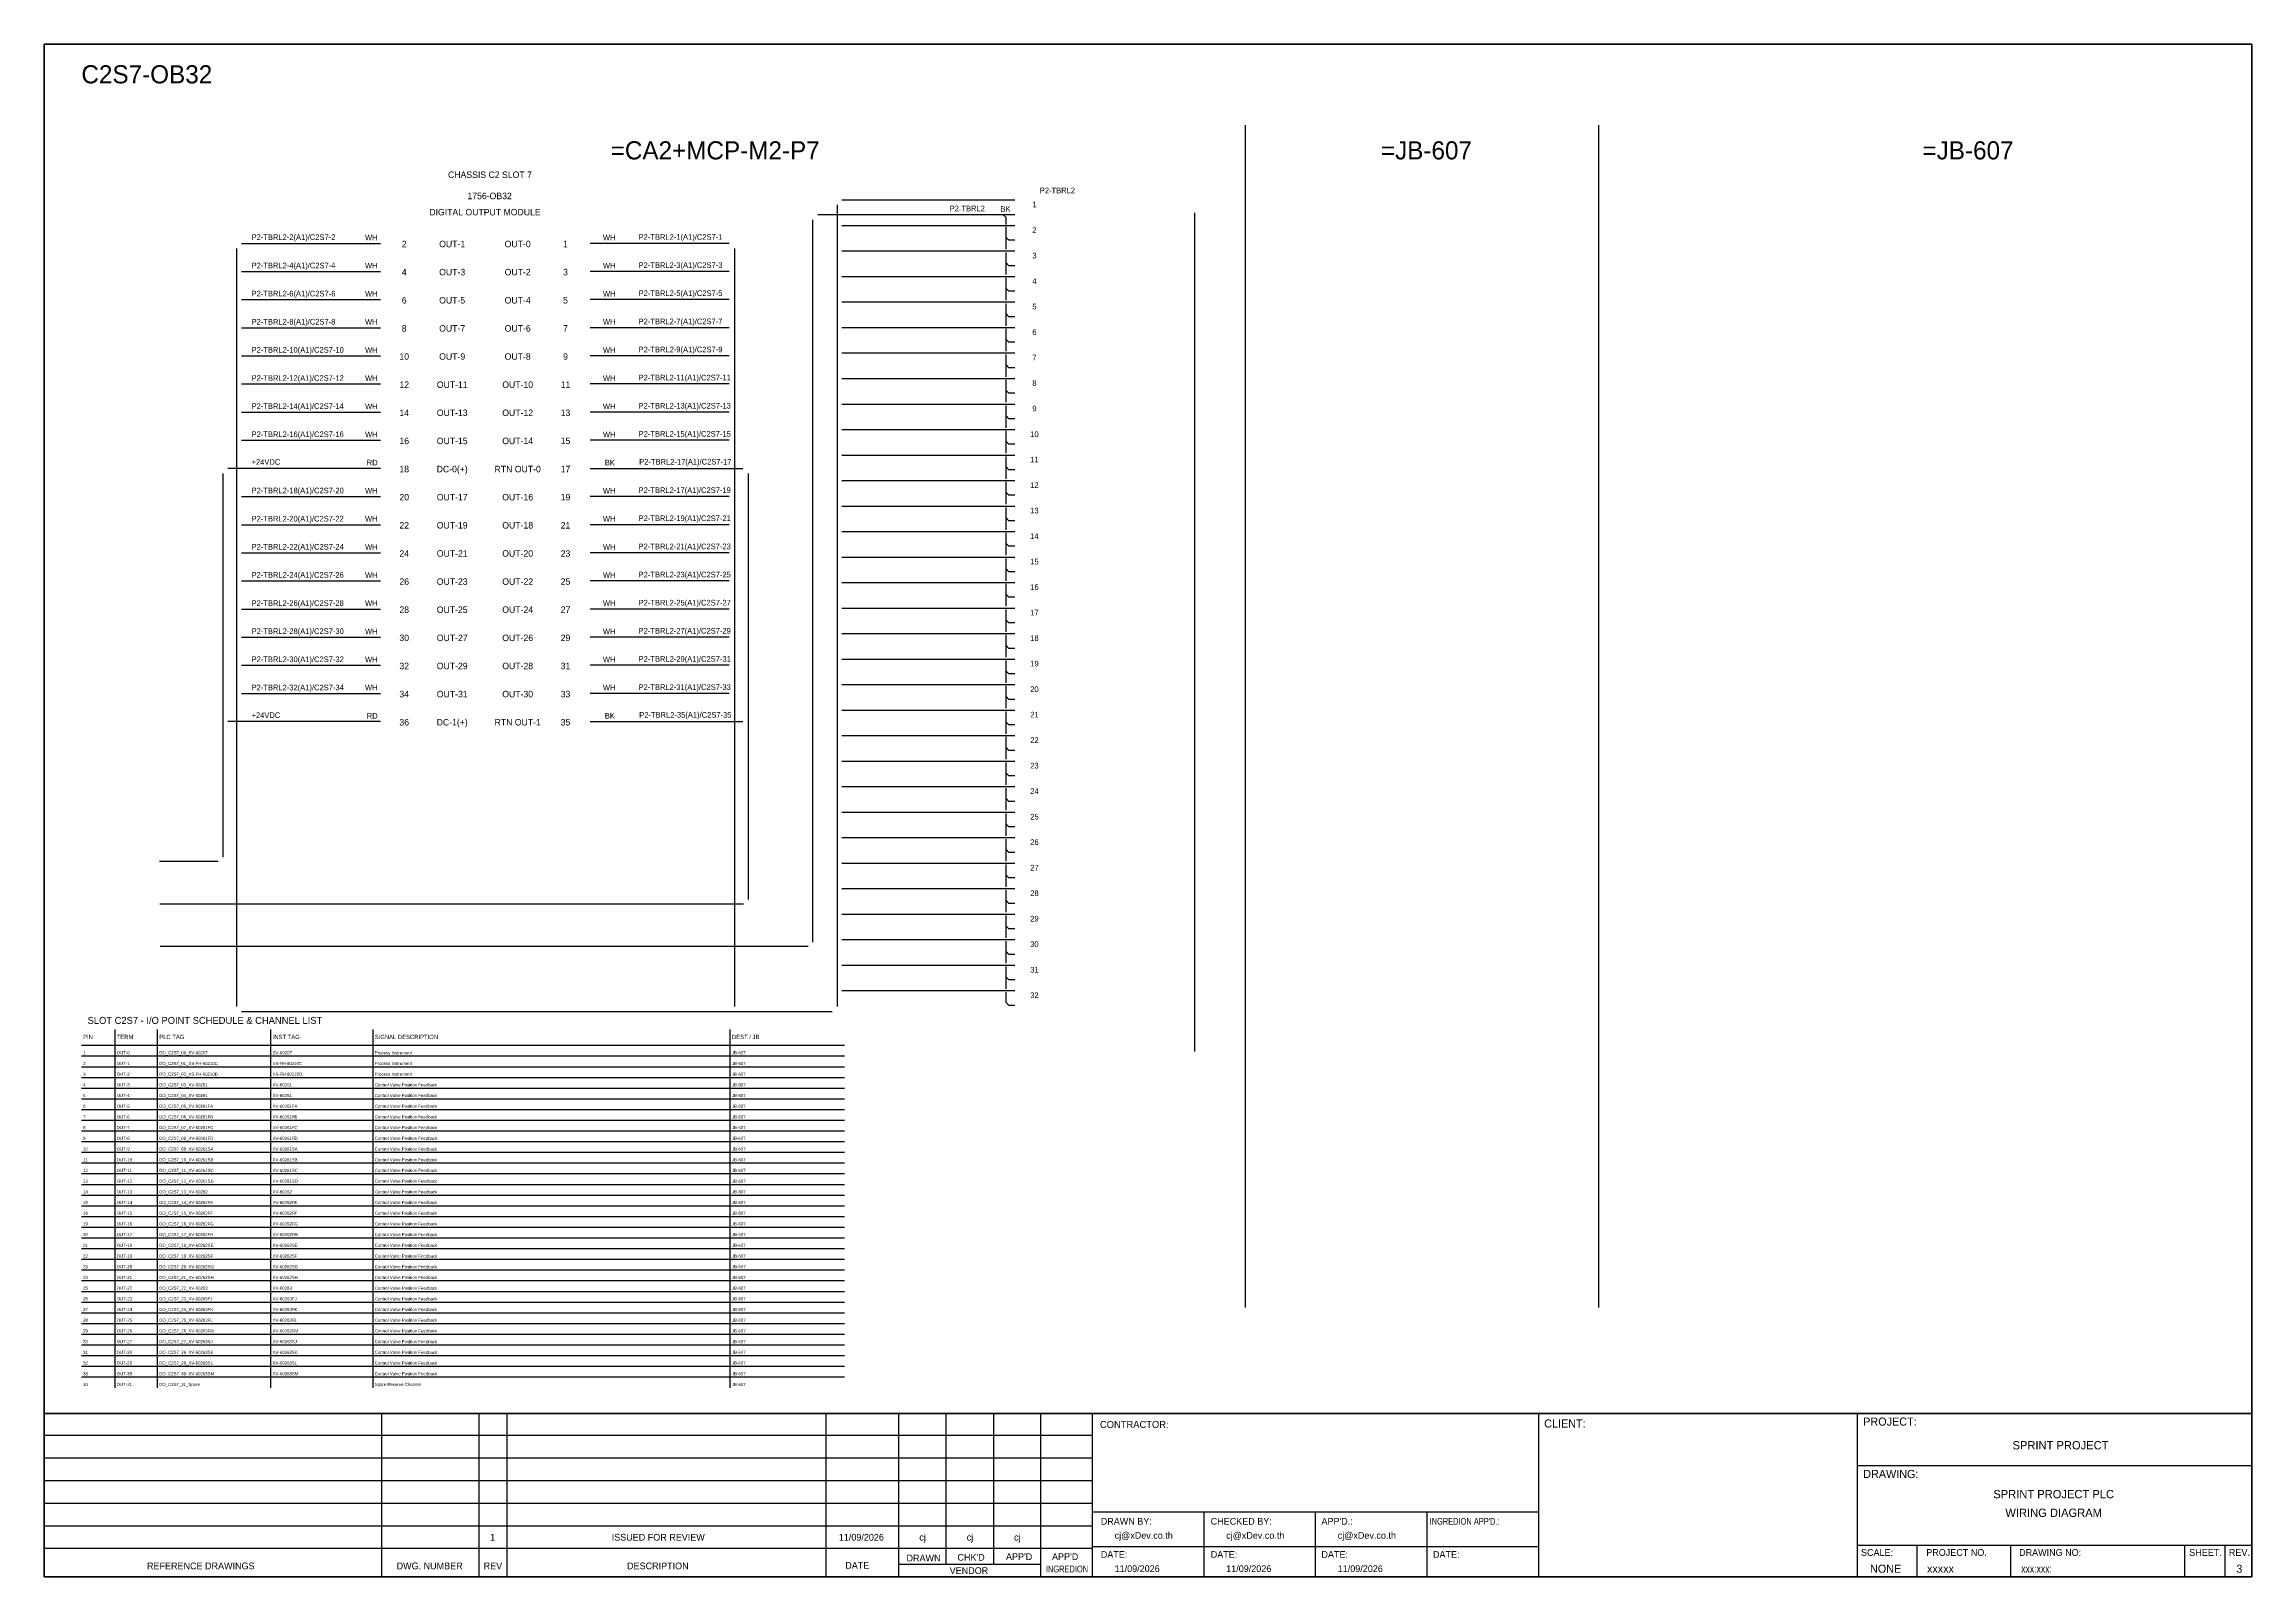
# Model space of a CAD drawing. Header units: metres. Extents: x 0 to 54213, y 0 to 2704.
# Drawn here: x 41933 to 45826, y 0 to 2704 of the extents above; entities that cross this region are included whole.
import ezdxf
from ezdxf.enums import TextEntityAlignment as Align

# ---------------------------------------------------------------- set-up
doc = ezdxf.new("R2010")
doc.units = ezdxf.units.M

msp = doc.modelspace()

# ---------------------------------------------------------------- linework, layer by layer
for p, q in [((43624.3, 2403.2), (43629.3, 2398.2)), ((43629.3, 2385.8), (43629.3, 2398.2)), ((43629.3, 2342.5), (43629.3, 2381.8)), ((43634.3, 2358.2), (43629.3, 2363.2)), ((43629.3, 2297.5), (43629.3, 2336.8)), ((43644.7, 2358.2), (43634.3, 2358.2)), ((43634.3, 2313.2), (43629.3, 2318.2)), ((43644.7, 2313.2), (43634.3, 2313.2)), ((43629.3, 2252.5), (43629.3, 2291.8)), ((43634.3, 2268.2), (43629.3, 2273.2)), ((43644.7, 2268.2), (43634.3, 2268.2)), ((43629.3, 2207.5), (43629.3, 2246.8)), ((43634.3, 2223.2), (43629.3, 2228.2)), ((43644.7, 2223.2), (43634.3, 2223.2)), ((43629.3, 2162.5), (43629.3, 2201.8)), ((43634.3, 2178.2), (43629.3, 2183.2)), ((43629.3, 2117.5), (43629.3, 2156.8)), ((43644.7, 2178.2), (43634.3, 2178.2)), ((43634.3, 2133.2), (43629.3, 2138.2)), ((43629.3, 2072.5), (43629.3, 2111.8)), ((43644.7, 2133.2), (43634.3, 2133.2)), ((43634.3, 2088.2), (43629.3, 2093.2)), ((43629.3, 2027.5), (43629.3, 2066.8)), ((43644.7, 2088.2), (43634.3, 2088.2)), ((43634.3, 2043.2), (43629.3, 2048.2)), ((43644.7, 2043.2), (43634.3, 2043.2)), ((43629.3, 1982.5), (43629.3, 2021.8)), ((43634.3, 1998.2), (43629.3, 2003.2)), ((43644.7, 1998.2), (43634.3, 1998.2)), ((43629.3, 1937.5), (43629.3, 1976.8)), ((43634.3, 1953.2), (43629.3, 1958.2)), ((43644.7, 1953.2), (43634.3, 1953.2)), ((43629.3, 1892.5), (43629.3, 1931.8)), ((43634.3, 1908.2), (43629.3, 1913.2)), ((43644.7, 1908.2), (43634.3, 1908.2)), ((43629.3, 1847.5), (43629.3, 1886.8)), ((43634.3, 1863.2), (43629.3, 1868.2)), ((43629.3, 1802.5), (43629.3, 1841.8)), ((43644.7, 1863.2), (43634.3, 1863.2)), ((43634.3, 1818.2), (43629.3, 1823.2)), ((43629.3, 1757.5), (43629.3, 1796.8)), ((43644.7, 1818.2), (43634.3, 1818.2)), ((43634.3, 1773.2), (43629.3, 1778.2)), ((43644.7, 1773.2), (43634.3, 1773.2)), ((43629.3, 1712.5), (43629.3, 1751.8)), ((43634.3, 1728.2), (43629.3, 1733.2)), ((43644.7, 1728.2), (43634.3, 1728.2)), ((43629.3, 1667.5), (43629.3, 1706.8)), ((43634.3, 1683.2), (43629.3, 1688.2)), ((43644.7, 1683.2), (43634.3, 1683.2)), ((43629.3, 1622.5), (43629.3, 1661.8)), ((43634.3, 1638.2), (43629.3, 1643.2)), ((43644.7, 1638.2), (43634.3, 1638.2)), ((43629.3, 1577.5), (43629.3, 1616.8)), ((43634.3, 1593.2), (43629.3, 1598.2)), ((43629.3, 1532.5), (43629.3, 1571.8)), ((43644.7, 1593.2), (43634.3, 1593.2)), ((43634.3, 1548.2), (43629.3, 1553.2)), ((43629.3, 1487.5), (43629.3, 1526.8)), ((43644.7, 1548.2), (43634.3, 1548.2)), ((43634.3, 1503.2), (43629.3, 1508.2)), ((43629.3, 1442.5), (43629.3, 1481.8)), ((43644.7, 1503.2), (43634.3, 1503.2)), ((43634.3, 1458.2), (43629.3, 1463.2)), ((43644.7, 1458.2), (43634.3, 1458.2)), ((43629.3, 1397.5), (43629.3, 1436.8)), ((43634.3, 1413.2), (43629.3, 1418.2)), ((43644.7, 1413.2), (43634.3, 1413.2)), ((43629.3, 1352.5), (43629.3, 1391.8)), ((43634.3, 1368.2), (43629.3, 1373.2)), ((43644.7, 1368.2), (43634.3, 1368.2)), ((43629.3, 1307.5), (43629.3, 1346.8)), ((43634.3, 1323.2), (43629.3, 1328.2)), ((43629.3, 1262.5), (43629.3, 1301.8)), ((43644.7, 1323.2), (43634.3, 1323.2)), ((43634.3, 1278.2), (43629.3, 1283.2)), ((43629.3, 1217.5), (43629.3, 1256.8)), ((43644.7, 1278.2), (43634.3, 1278.2)), ((43634.3, 1233.2), (43629.3, 1238.2)), ((43629.3, 1172.5), (43629.3, 1211.8)), ((43644.7, 1233.2), (43634.3, 1233.2)), ((43634.3, 1188.2), (43629.3, 1193.2)), ((43644.7, 1188.2), (43634.3, 1188.2)), ((43629.3, 1127.5), (43629.3, 1166.8)), ((43634.3, 1143.2), (43629.3, 1148.2)), ((43644.7, 1143.2), (43634.3, 1143.2)), ((43629.3, 1082.5), (43629.3, 1121.8)), ((43634.3, 1098.2), (43629.3, 1103.2)), ((43644.7, 1098.2), (43634.3, 1098.2)), ((43629.3, 1037.5), (43629.3, 1076.8)), ((43634.3, 1053.2), (43629.3, 1058.2)), ((43644.7, 1053.2), (43634.3, 1053.2)), ((43629.3, 1013.2), (43629.3, 1031.8)), ((43634.3, 1008.2), (43629.3, 1013.2)), ((43644.7, 1008.2), (43634.3, 1008.2))]:
    msp.add_line(p, q)
at = {"color": 1, "ltscale": 25.4}
for p, q in [((42526.4, 1955.7), (42257, 1955.7)), ((42247.9, 1946.5), (42247.9, 1270))]:
    msp.add_line(p, q, dxfattribs=at)
at = {"color": 7}
for p, q in [((41998.7, 937.9), (43344.5, 937.9)), ((42058, 333.8), (42058, 965.9)), ((42133, 333.8), (42133, 965.9)), ((42333, 333.8), (42333, 965.9)), ((42513, 333.8), (42513, 965.9)), ((43143, 333.8), (43143, 965.9))]:
    msp.add_line(p, q, dxfattribs=at)
at = {"color": 8}
for p, q in [((41998.7, 919), (43344.5, 919)), ((41998.7, 900.1), (43344.5, 900.1)), ((41998.7, 881.3), (43344.5, 881.3)), ((41998.7, 862.4), (43344.5, 862.4)), ((41998.7, 843.5), (43344.5, 843.5)), ((41998.7, 824.6), (43344.5, 824.6)), ((41998.7, 805.8), (43344.5, 805.8)), ((41998.7, 786.9), (43344.5, 786.9)), ((41998.7, 768), (43344.5, 768)), ((41998.7, 749.1), (43344.5, 749.1)), ((41998.7, 730.2), (43344.5, 730.2)), ((41998.7, 711.4), (43344.5, 711.4)), ((41998.7, 692.5), (43344.5, 692.5)), ((41998.7, 673.6), (43344.5, 673.6)), ((41998.7, 654.7), (43344.5, 654.7)), ((41998.7, 635.9), (43344.5, 635.9)), ((41998.7, 617), (43344.5, 617)), ((41998.7, 598.1), (43344.5, 598.1)), ((41998.7, 579.2), (43344.5, 579.2)), ((41998.7, 560.3), (43344.5, 560.3)), ((41998.7, 541.5), (43344.5, 541.5)), ((41998.7, 522.6), (43344.5, 522.6)), ((41998.7, 503.7), (43344.5, 503.7)), ((41998.7, 484.8), (43344.5, 484.8)), ((41998.7, 465.9), (43344.5, 465.9)), ((41998.7, 447.1), (43344.5, 447.1)), ((41998.7, 428.2), (43344.5, 428.2)), ((41998.7, 409.3), (43344.5, 409.3)), ((41998.7, 390.4), (43344.5, 390.4)), ((41998.7, 371.6), (43344.5, 371.6)), ((41998.7, 352.7), (43344.5, 352.7))]:
    msp.add_line(p, q, dxfattribs=at)
at = {"color": 4}
for p, q in [((45235.3, 56.1), (45235.3, 0)), ((45400.6, 56.1), (45400.6, 0))]:
    msp.add_line(p, q, dxfattribs=at)
at = {"color": 4, "ltscale": 0.5}
for p, q in [((45707.7, 56.1), (45707.7, 0)), ((45707.7, 56.1), (45707.7, 0)), ((45778.9, 56.1), (45778.9, 0)), ((45778.9, 56.1), (45778.9, 0))]:
    msp.add_line(p, q, dxfattribs=at)
at = {"layer": 'GT_1', "color": 4}
for p, q in [((42528.4, 0), (42528.4, 288.2)), ((42700.3, 0), (42700.3, 288.2)), ((42749.5, 0), (42749.5, 288.2)), ((43312.1, 0), (43312.1, 288.2)), ((43440.4, 0), (43440.4, 288.2)), ((43524, 21.8), (43524, 288.2)), ((43607.5, 21.8), (43607.5, 288.2)), ((43690.8, 0), (43690.8, 288.2)), ((43781.8, 0), (43781.8, 288.2)), ((44568.8, 0), (44568.8, 288.2)), ((45131.1, 0), (45131.1, 288.2)), ((45131.1, 0), (45131.1, 288.2)), ((45131.1, 0), (45131.1, 288.2)), ((43781.8, 249.3), (41933, 249.3)), ((43781.8, 209.5), (41933, 209.5)), ((43781.8, 169.6), (41933, 169.6)), ((43781.8, 129.7), (41933, 129.7)), ((43781.8, 89.7), (41933, 89.7)), ((44568.8, 114.3), (43781.8, 114.3)), ((43978.6, 0), (43978.6, 114.3)), ((44175.3, 0), (44175.3, 114.3)), ((44372.1, 0), (44372.1, 114.3)), ((43781.7, 49.8), (41933, 49.8)), ((44568.8, 52.9), (43781.8, 52.9)), ((45131.1, 56.1), (45826.3, 56.1)), ((43690.8, 21.8), (43440.4, 21.8))]:
    msp.add_line(p, q, dxfattribs=at)
at = {"layer": 'HELPPOINT', "color": 4, "lineweight": 35}
for p, q in [((41933, 0), (41933, 2704.2)), ((41933, 2704.2), (45826.3, 2704.2)), ((41933, 0), (41933, 2704.2)), ((41933, 2704.2), (45826.3, 2704.2)), ((45826.3, 2704.2), (45826.3, 0)), ((45826.3, 2704.2), (45826.3, 0)), ((45826.3, 0), (41933, 0)), ((45826.3, 0), (41933, 0))]:
    msp.add_line(p, q, dxfattribs=at)
at = {"layer": 'HELPPOINT', "color": 4}
for p, q in [((45131.1, 196.6), (45826.3, 196.6)), ((45131.1, 196.6), (45826.3, 196.6)), ((45131.1, 56.1), (45826.3, 56.1))]:
    msp.add_line(p, q, dxfattribs=at)
at = {"layer": 'IE-WIRE', "color": 4, "ltscale": 25.4}
for p, q in [((43331.6, 2420.7), (43331.6, 1006.3)), ((43644.7, 2428.7), (43339.6, 2428.7)), ((43644.7, 2383.7), (43339.6, 2383.7)), ((43961.8, 2406.8), (43961.8, 927.2)), ((42272, 2343.6), (42272, 1006.3)), ((42281.2, 2352.7), (42526.4, 2352.7)), ((43141.2, 2352.7), (42895.9, 2352.7)), ((43150.3, 2343.6), (43150.3, 1006.3)), ((43644.7, 2338.7), (43339.6, 2338.7)), ((42281.2, 2303.1), (42526.4, 2303.1)), ((43141.2, 2303.1), (42895.9, 2303.1)), ((43644.7, 2293.7), (43339.6, 2293.7)), ((42281.2, 2253.5), (42526.4, 2253.5)), ((43141.2, 2253.5), (42895.9, 2253.5)), ((43644.7, 2248.7), (43339.6, 2248.7)), ((42281.2, 2203.8), (42526.4, 2203.8)), ((43141.2, 2203.8), (42895.9, 2203.8)), ((43644.7, 2203.7), (43339.6, 2203.7)), ((42281.2, 2154.2), (42526.4, 2154.2)), ((43141.2, 2154.2), (42895.9, 2154.2)), ((43644.7, 2158.7), (43339.6, 2158.7)), ((42281.2, 2104.6), (42526.4, 2104.6)), ((43141.2, 2104.6), (42895.9, 2104.6)), ((43644.7, 2113.7), (43339.6, 2113.7)), ((43644.7, 2068.7), (43339.6, 2068.7)), ((42281.2, 2055), (42526.4, 2055)), ((43141.2, 2055), (42895.9, 2055)), ((42281.2, 2005.3), (42526.4, 2005.3)), ((43141.2, 2005.3), (42895.9, 2005.3)), ((43644.7, 2023.7), (43339.6, 2023.7)), ((43644.7, 1978.7), (43339.6, 1978.7)), ((43644.7, 1933.7), (43339.6, 1933.7)), ((42281.2, 1906.1), (42526.4, 1906.1)), ((43141.2, 1906.1), (42895.9, 1906.1)), ((43644.7, 1888.7), (43339.6, 1888.7)), ((42281.2, 1856.4), (42526.4, 1856.4)), ((43141.2, 1856.4), (42895.9, 1856.4)), ((43644.7, 1843.7), (43339.6, 1843.7)), ((42281.2, 1806.8), (42526.4, 1806.8)), ((43141.2, 1806.8), (42895.9, 1806.8)), ((43644.7, 1798.7), (43339.6, 1798.7)), ((42281.2, 1757.2), (42526.4, 1757.2)), ((43141.2, 1757.2), (42895.9, 1757.2)), ((43644.7, 1753.7), (43339.6, 1753.7)), ((42281.2, 1707.5), (42526.4, 1707.5)), ((43141.2, 1707.5), (42895.9, 1707.5)), ((43644.7, 1708.7), (43339.6, 1708.7)), ((42281.2, 1657.9), (42526.4, 1657.9)), ((43141.2, 1657.9), (42895.9, 1657.9)), ((43644.7, 1663.7), (43339.6, 1663.7)), ((42281.2, 1608.3), (42526.4, 1608.3)), ((43141.2, 1608.3), (42895.9, 1608.3)), ((43644.7, 1618.7), (43339.6, 1618.7)), ((42281.2, 1558.6), (42526.4, 1558.6)), ((43141.2, 1558.6), (42895.9, 1558.6)), ((43644.7, 1573.7), (43339.6, 1573.7)), ((43644.7, 1528.7), (43339.6, 1528.7)), ((43644.7, 1483.7), (43339.6, 1483.7)), ((43644.7, 1438.7), (43339.6, 1438.7)), ((43644.7, 1393.7), (43339.6, 1393.7)), ((43644.7, 1348.7), (43339.6, 1348.7)), ((43644.7, 1303.7), (43339.6, 1303.7)), ((43644.7, 1258.7), (43339.6, 1258.7)), ((43644.7, 1213.7), (43339.6, 1213.7)), ((43644.7, 1168.7), (43339.6, 1168.7)), ((43644.7, 1123.7), (43339.6, 1123.7)), ((43644.7, 1078.7), (43339.6, 1078.7)), ((43644.7, 1033.7), (43339.6, 1033.7))]:
    msp.add_line(p, q, dxfattribs=at)
at = {"layer": 'IE-WIRE', "color": 7, "ltscale": 25.4}
for p, q in [((43288.1, 2394.1), (43288.1, 1119.9)), ((42895.9, 1955.7), (43165.3, 1955.7)), ((43174.4, 1946.5), (43174.4, 1194.9)), ((42895.9, 1509), (43165.3, 1509)), ((43166.4, 1186.9), (42137.1, 1186.9)), ((43280.1, 1111.9), (42137.8, 1111.9))]:
    msp.add_line(p, q, dxfattribs=at)
at = {"layer": 'IE-WIRE', "ltscale": 25.4}
msp.add_line((43644.7, 2403.2), (43297.3, 2403.2), dxfattribs=at)
at = {"layer": 'IE-WIRE', "color": 1, "ltscale": 25.4}
for p, q in [((42526.4, 1509), (42257, 1509)), ((42239.9, 1262), (42136.4, 1262))]:
    msp.add_line(p, q, dxfattribs=at)
at = {"layer": 'IE-WIRE', "color": 4}
msp.add_line((42281.1, 997.2), (43322.5, 997.2), dxfattribs=at)
at = {"layer": 'MEMBER', "color": 4, "lineweight": 35}
msp.add_line((41933, 288.2), (45826.3, 288.2), dxfattribs=at)
msp.add_line((41933, 288.2), (45826.3, 288.2), dxfattribs=at)
at = {"layer": 'MEMBER', "color": 4}
for p, q in [((45131.1, 196.6), (45826.3, 196.6)), ((45131.1, 196.6), (45826.3, 196.6)), ((45131.1, 56.1), (45826.3, 56.1)), ((45131.1, 56.1), (45826.3, 56.1))]:
    msp.add_line(p, q, dxfattribs=at)
at = {"layer": 'x01001-FrameArea'}
for p, q in [((44051.2, 2561.5), (44051.2, 475)), ((44674.3, 2561.5), (44674.3, 475))]:
    msp.add_line(p, q, dxfattribs=at)

# ---------------------------------------------------------------- texts
at = {"color": 2}
msp.add_text('C2S7-OB32', height=32, dxfattribs=at).set_placement((41998.7, 2635))
for s, height, p in [('=CA2+MCP-M2-P7', 32, (43116.4, 2516.8)), ('=JB-607', 32, (44370.7, 2516.8)), ('=JB-607', 32, (45325.8, 2516.8)), ('CHASSIS C2 SLOT 7', 11.441, (42719.2, 2473.8)), ('1756-OB32', 11.44, (42718.6, 2436.4)), ('DIGITAL OUTPUT MODULE', 11.441, (42710.4, 2407.8)), ('2', 11.4, (42568, 2351.6)), ('OUT-1', 11.44, (42652.6, 2351.6)), ('OUT-0', 11.44, (42768.1, 2351.6)), ('1', 11.4, (42852.4, 2351.6)), ('4', 11.4, (42568, 2302)), ('OUT-3', 11.44, (42652.6, 2302)), ('OUT-2', 11.44, (42768.1, 2302)), ('3', 11.4, (42852.4, 2302)), ('6', 11.4, (42568, 2252.3)), ('OUT-5', 11.44, (42652.6, 2252.3)), ('OUT-4', 11.44, (42768.1, 2252.3)), ('5', 11.4, (42852.4, 2252.3)), ('8', 11.4, (42568, 2202.7)), ('OUT-7', 11.44, (42652.6, 2202.7)), ('OUT-6', 11.44, (42768.1, 2202.7)), ('7', 11.4, (42852.4, 2202.7)), ('10', 11.44, (42568, 2153.1)), ('OUT-9', 11.44, (42652.6, 2153.1)), ('OUT-8', 11.44, (42768.1, 2153.1)), ('9', 11.4, (42852.4, 2153.1)), ('12', 11.44, (42568, 2103.4)), ('OUT-11', 11.44, (42652.6, 2103.4)), ('OUT-10', 11.44, (42768.1, 2103.4)), ('11', 11.44, (42852.4, 2103.4)), ('14', 11.44, (42568, 2053.8)), ('OUT-13', 11.44, (42652.6, 2053.8)), ('OUT-12', 11.44, (42768.1, 2053.8)), ('13', 11.44, (42852.4, 2053.8)), ('16', 11.44, (42568, 2004.2)), ('OUT-15', 11.44, (42652.6, 2004.2)), ('OUT-14', 11.44, (42768.1, 2004.2)), ('15', 11.44, (42852.4, 2004.2)), ('18', 11.44, (42568, 1954.5)), ('DC-0(+)', 11.44, (42652.6, 1954.5)), ('RTN OUT-0', 11.44, (42768.1, 1954.5)), ('17', 11.44, (42852.4, 1954.5)), ('20', 11.44, (42568, 1904.9)), ('OUT-17', 11.44, (42652.6, 1904.9)), ('OUT-16', 11.44, (42768.1, 1904.9)), ('19', 11.44, (42852.4, 1904.9)), ('22', 11.44, (42568, 1855.3)), ('OUT-19', 11.44, (42652.6, 1855.3)), ('OUT-18', 11.44, (42768.1, 1855.3)), ('21', 11.44, (42852.4, 1855.3)), ('24', 11.44, (42568, 1805.6)), ('OUT-21', 11.44, (42652.6, 1805.6)), ('OUT-20', 11.44, (42768.1, 1805.6)), ('23', 11.44, (42852.4, 1805.6)), ('26', 11.44, (42568, 1756)), ('OUT-23', 11.44, (42652.6, 1756)), ('OUT-22', 11.44, (42768.1, 1756)), ('25', 11.44, (42852.4, 1756)), ('28', 11.44, (42568, 1706.4)), ('OUT-25', 11.44, (42652.6, 1706.4)), ('OUT-24', 11.44, (42768.1, 1706.4)), ('27', 11.44, (42852.4, 1706.4)), ('30', 11.44, (42568, 1656.7)), ('OUT-27', 11.44, (42652.6, 1656.7)), ('OUT-26', 11.44, (42768.1, 1656.7)), ('29', 11.44, (42852.4, 1656.7)), ('32', 11.44, (42568, 1607.1)), ('OUT-29', 11.44, (42652.6, 1607.1)), ('OUT-28', 11.44, (42768.1, 1607.1)), ('31', 11.44, (42852.4, 1607.1)), ('34', 11.44, (42568, 1557.5)), ('OUT-31', 11.44, (42652.6, 1557.5)), ('OUT-30', 11.44, (42768.1, 1557.5)), ('33', 11.44, (42852.4, 1557.5)), ('36', 11.44, (42568, 1507.8)), ('DC-1(+)', 11.44, (42652.6, 1507.8)), ('RTN OUT-1', 11.44, (42768.1, 1507.8)), ('35', 11.44, (42852.4, 1507.8))]:
    msp.add_text(s, height=height, dxfattribs=at).set_placement(p, align=Align.MIDDLE_CENTER)
for s, p in [('P2-TBRL2', (43592, 2409.2)), ('BK', (43637.2, 2408.5))]:
    msp.add_text(s, height=9.95).set_placement(p, align=Align.RIGHT)
at = {"color": 4}
for s, p in [('1', (43679.4, 2421.2)), ('P2-TBRL2', (43719.9, 2446.1)), ('2', (43679.4, 2376.2)), ('3', (43679.4, 2331.2)), ('4', (43679.4, 2286.2)), ('5', (43679.4, 2241.2)), ('6', (43679.4, 2196.2)), ('7', (43679.4, 2151.2)), ('8', (43679.4, 2106.2)), ('9', (43679.4, 2061.2)), ('10', (43679.4, 2016.2)), ('11', (43679.4, 1971.2)), ('12', (43679.4, 1926.2)), ('13', (43679.4, 1881.2)), ('14', (43679.4, 1836.2)), ('15', (43679.4, 1791.2)), ('16', (43679.4, 1746.2)), ('17', (43679.4, 1701.2)), ('18', (43679.4, 1656.2)), ('19', (43679.4, 1611.2)), ('20', (43679.4, 1566.2)), ('21', (43679.4, 1521.2)), ('22', (43679.4, 1476.2)), ('23', (43679.4, 1431.2)), ('24', (43679.4, 1386.2)), ('25', (43679.4, 1341.2)), ('26', (43679.4, 1296.2)), ('27', (43679.4, 1251.2)), ('28', (43679.4, 1206.2)), ('29', (43679.4, 1161.2)), ('30', (43679.4, 1116.2)), ('31', (43679.4, 1071.2)), ('32', (43679.4, 1026.2))]:
    msp.add_text(s, height=9.95, dxfattribs=at).set_placement(p, align=Align.MIDDLE_CENTER)
for s, height, p in [('P2-TBRL2-2(A1)/C2S7-2', 9.949, (42298.8, 2358.7)), ('WH', 9.95, (42498.9, 2358)), ('WH', 9.95, (42918.4, 2358)), ('P2-TBRL2-1(A1)/C2S7-1', 9.949, (42981.3, 2359)), ('P2-TBRL2-4(A1)/C2S7-4', 9.949, (42298.8, 2308.7)), ('WH', 9.95, (42498.9, 2308.4)), ('WH', 9.95, (42918.4, 2308.4)), ('P2-TBRL2-3(A1)/C2S7-3', 9.949, (42981.3, 2309.4)), ('P2-TBRL2-6(A1)/C2S7-6', 9.949, (42298.8, 2259.1)), ('WH', 9.95, (42498.9, 2258.7)), ('WH', 9.95, (42918.4, 2258.7)), ('P2-TBRL2-5(A1)/C2S7-5', 9.949, (42981.3, 2259.8)), ('P2-TBRL2-8(A1)/C2S7-8', 9.949, (42298.8, 2209.5)), ('P2-TBRL2-7(A1)/C2S7-7', 9.949, (42981.3, 2210.1)), ('WH', 9.95, (42498.9, 2209.1)), ('WH', 9.95, (42918.4, 2209.1)), ('P2-TBRL2-10(A1)/C2S7-10', 9.949, (42298.8, 2159.8)), ('WH', 9.95, (42498.9, 2159.5)), ('WH', 9.95, (42918.4, 2159.5)), ('P2-TBRL2-9(A1)/C2S7-9', 9.949, (42981.3, 2160.5)), ('P2-TBRL2-12(A1)/C2S7-12', 9.949, (42298.8, 2110.2)), ('WH', 9.95, (42498.9, 2109.8)), ('WH', 9.95, (42918.4, 2109.8)), ('P2-TBRL2-11(A1)/C2S7-11', 9.949, (42981.3, 2110.9)), ('P2-TBRL2-14(A1)/C2S7-14', 9.949, (42298.8, 2060.6)), ('WH', 9.95, (42498.9, 2060.2)), ('WH', 9.95, (42918.4, 2060.2)), ('P2-TBRL2-13(A1)/C2S7-13', 9.949, (42981.3, 2061.2)), ('P2-TBRL2-16(A1)/C2S7-16', 9.949, (42298.8, 2010.9)), ('WH', 9.95, (42498.9, 2010.6)), ('WH', 9.95, (42918.4, 2010.6)), ('P2-TBRL2-15(A1)/C2S7-15', 9.949, (42981.3, 2011.6)), ('P2-TBRL2-18(A1)/C2S7-20', 9.949, (42298.8, 1911.7)), ('WH', 9.95, (42498.9, 1911.3)), ('WH', 9.95, (42918.4, 1911.3)), ('P2-TBRL2-17(A1)/C2S7-19', 9.949, (42981.3, 1912.3)), ('P2-TBRL2-20(A1)/C2S7-22', 9.949, (42298.8, 1862)), ('WH', 9.95, (42498.9, 1861.7)), ('WH', 9.95, (42918.4, 1861.7)), ('P2-TBRL2-19(A1)/C2S7-21', 9.949, (42981.3, 1862.7)), ('P2-TBRL2-22(A1)/C2S7-24', 9.949, (42298.8, 1812.4)), ('WH', 9.95, (42498.9, 1812)), ('WH', 9.95, (42918.4, 1812)), ('P2-TBRL2-21(A1)/C2S7-23', 9.949, (42981.3, 1813.1)), ('P2-TBRL2-24(A1)/C2S7-26', 9.949, (42298.8, 1762.8)), ('WH', 9.95, (42498.9, 1762.4)), ('WH', 9.95, (42918.4, 1762.4)), ('P2-TBRL2-23(A1)/C2S7-25', 9.949, (42981.3, 1763.4)), ('P2-TBRL2-26(A1)/C2S7-28', 9.949, (42298.8, 1713.1)), ('WH', 9.95, (42498.9, 1712.8)), ('WH', 9.95, (42918.4, 1712.8)), ('P2-TBRL2-25(A1)/C2S7-27', 9.949, (42981.3, 1713.8)), ('P2-TBRL2-27(A1)/C2S7-29', 9.949, (42981.3, 1664.2)), ('P2-TBRL2-28(A1)/C2S7-30', 9.949, (42298.8, 1663.5)), ('WH', 9.95, (42498.9, 1663.1)), ('WH', 9.95, (42918.4, 1663.1)), ('P2-TBRL2-30(A1)/C2S7-32', 9.949, (42298.8, 1613.9)), ('WH', 9.95, (42498.9, 1613.5)), ('WH', 9.95, (42918.4, 1613.5)), ('P2-TBRL2-29(A1)/C2S7-31', 9.949, (42981.3, 1614.5)), ('P2-TBRL2-32(A1)/C2S7-34', 9.949, (42298.8, 1564.2)), ('WH', 9.95, (42498.9, 1563.9)), ('WH', 9.95, (42918.4, 1563.9)), ('P2-TBRL2-31(A1)/C2S7-33', 9.949, (42981.3, 1564.9))]:
    msp.add_text(s, height=height, dxfattribs=at).set_placement(p)
at = {"color": 1}
for s, p in [('+24VDC', (42298.8, 1962)), ('RD', (42501.9, 1960.9)), ('+24VDC', (42298.8, 1515.3)), ('RD', (42501.9, 1514.2))]:
    msp.add_text(s, height=9.95, dxfattribs=at).set_placement(p)
at = {"color": 7}
for s, height, p in [('BK', 9.95, (42921.8, 1960.9)), ('P2-TBRL2-17(A1)/C2S7-17', 9.949, (42982.4, 1962.5)), ('BK', 9.95, (42921.8, 1514.2)), ('P2-TBRL2-35(A1)/C2S7-35', 9.949, (42982.4, 1515.8)), ('2', 5.5, (42001.7, 903.1)), ('1', 5.5, (42001.7, 922)), ('OUT-0', 5.5, (42061, 922)), ('OUT-1', 5.5, (42061, 903.1)), ('DO_C2S7_00_SV-60207', 5.5, (42136, 922)), ('DO_C2S7_01_XS-FH-60210C', 5.5, (42136, 903.1)), ('XS-FH-60210C', 5.5, (42336, 903.1)), ('SV-60207', 5.5, (42336, 922)), ('Process Instrument', 5.5, (42516, 922)), ('Process Instrument', 5.5, (42516, 903.1)), ('JB-607', 5.5, (43146, 922)), ('JB-607', 5.5, (43146, 903.1)), ('4', 5.5, (42001.7, 865.4)), ('3', 5.5, (42001.7, 884.3)), ('OUT-2', 5.5, (42061, 884.3)), ('OUT-3', 5.5, (42061, 865.4)), ('DO_C2S7_02_XS-FH-60210D', 5.5, (42136, 884.3)), ('DO_C2S7_03_XV-60201', 5.5, (42136, 865.4)), ('XS-FH-60210D', 5.5, (42336, 884.3)), ('XV-60201', 5.5, (42336, 865.4)), ('Control Valve Position Feedback', 5.5, (42516, 865.4)), ('Process Instrument', 5.5, (42516, 884.3)), ('JB-607', 5.5, (43146, 884.3)), ('JB-607', 5.5, (43146, 865.4)), ('5', 5.5, (42001.7, 846.5)), ('6', 5.5, (42001.7, 827.6)), ('OUT-4', 5.5, (42061, 846.5)), ('OUT-5', 5.5, (42061, 827.6)), ('DO_C2S7_04_XV-60261', 5.5, (42136, 846.5)), ('DO_C2S7_05_XV-60261FA', 5.5, (42136, 827.6)), ('XV-60261', 5.5, (42336, 846.5)), ('XV-60261FA', 5.5, (42336, 827.6)), ('Control Valve Position Feedback', 5.5, (42516, 846.5)), ('Control Valve Position Feedback', 5.5, (42516, 827.6)), ('JB-607', 5.5, (43146, 846.5)), ('JB-607', 5.5, (43146, 827.6)), ('8', 5.5, (42001.7, 789.9)), ('7', 5.5, (42001.7, 808.8)), ('OUT-6', 5.5, (42061, 808.8)), ('OUT-7', 5.5, (42061, 789.9)), ('DO_C2S7_06_XV-60261FB', 5.5, (42136, 808.8)), ('DO_C2S7_07_XV-60261FC', 5.5, (42136, 789.9)), ('XV-60261FB', 5.5, (42336, 808.8)), ('XV-60261FC', 5.5, (42336, 789.9)), ('Control Valve Position Feedback', 5.5, (42516, 808.8)), ('Control Valve Position Feedback', 5.5, (42516, 789.9)), ('JB-607', 5.5, (43146, 808.8)), ('JB-607', 5.5, (43146, 789.9)), ('9', 5.5, (42001.7, 771)), ('10', 5.5, (42001.7, 752.1)), ('OUT-8', 5.5, (42061, 771)), ('OUT-9', 5.5, (42061, 752.1)), ('DO_C2S7_08_XV-60261FD', 5.5, (42136, 771)), ('DO_C2S7_09_XV-60261SA', 5.5, (42136, 752.1)), ('XV-60261FD', 5.5, (42336, 771)), ('XV-60261SA', 5.5, (42336, 752.1)), ('Control Valve Position Feedback', 5.5, (42516, 771)), ('Control Valve Position Feedback', 5.5, (42516, 752.1)), ('JB-607', 5.5, (43146, 771)), ('JB-607', 5.5, (43146, 752.1)), ('11', 5.5, (42001.7, 733.2)), ('12', 5.5, (42001.7, 714.4)), ('13', 5.5, (42001.7, 695.5)), ('OUT-10', 5.5, (42061, 733.2)), ('OUT-11', 5.5, (42061, 714.4)), ('OUT-12', 5.5, (42061, 695.5)), ('DO_C2S7_10_XV-60261SB', 5.5, (42136, 733.2)), ('DO_C2S7_11_XV-60261SC', 5.5, (42136, 714.4)), ('DO_C2S7_12_XV-60261SD', 5.5, (42136, 695.5)), ('XV-60261SB', 5.5, (42336, 733.2)), ('XV-60261SC', 5.5, (42336, 714.4)), ('XV-60261SD', 5.5, (42336, 695.5)), ('Control Valve Position Feedback', 5.5, (42516, 733.2)), ('Control Valve Position Feedback', 5.5, (42516, 714.4)), ('Control Valve Position Feedback', 5.5, (42516, 695.5)), ('JB-607', 5.5, (43146, 733.2)), ('JB-607', 5.5, (43146, 714.4)), ('JB-607', 5.5, (43146, 695.5)), ('14', 5.5, (42001.7, 676.6)), ('15', 5.5, (42001.7, 657.7)), ('OUT-13', 5.5, (42061, 676.6)), ('OUT-14', 5.5, (42061, 657.7)), ('DO_C2S7_13_XV-60262', 5.5, (42136, 676.6)), ('DO_C2S7_14_XV-60262FE', 5.5, (42136, 657.7)), ('XV-60262', 5.5, (42336, 676.6)), ('XV-60262FE', 5.5, (42336, 657.7)), ('Control Valve Position Feedback', 5.5, (42516, 676.6)), ('Control Valve Position Feedback', 5.5, (42516, 657.7)), ('JB-607', 5.5, (43146, 676.6)), ('JB-607', 5.5, (43146, 657.7)), ('16', 5.5, (42001.7, 638.9)), ('19', 5.5, (42001.7, 620)), ('OUT-15', 5.5, (42061, 638.9)), ('OUT-16', 5.5, (42061, 620)), ('DO_C2S7_15_XV-60262FF', 5.5, (42136, 638.9)), ('DO_C2S7_16_XV-60262FG', 5.5, (42136, 620)), ('XV-60262FF', 5.5, (42336, 638.9)), ('XV-60262FG', 5.5, (42336, 620)), ('Control Valve Position Feedback', 5.5, (42516, 638.9)), ('Control Valve Position Feedback', 5.5, (42516, 620)), ('JB-607', 5.5, (43146, 638.9)), ('JB-607', 5.5, (43146, 620)), ('20', 5.5, (42001.7, 601.1)), ('21', 5.5, (42001.7, 582.2)), ('OUT-17', 5.5, (42061, 601.1)), ('OUT-18', 5.5, (42061, 582.2)), ('DO_C2S7_17_XV-60262FH', 5.5, (42136, 601.1)), ('DO_C2S7_18_XV-60262SE', 5.5, (42136, 582.2)), ('XV-60262FH', 5.5, (42336, 601.1)), ('XV-60262SE', 5.5, (42336, 582.2)), ('Control Valve Position Feedback', 5.5, (42516, 601.1)), ('Control Valve Position Feedback', 5.5, (42516, 582.2)), ('JB-607', 5.5, (43146, 601.1)), ('JB-607', 5.5, (43146, 582.2)), ('22', 5.5, (42001.7, 563.3)), ('23', 5.5, (42001.7, 544.5)), ('OUT-19', 5.5, (42061, 563.3)), ('OUT-20', 5.5, (42061, 544.5)), ('DO_C2S7_19_XV-60262SF', 5.5, (42136, 563.3)), ('DO_C2S7_20_XV-60262SG', 5.5, (42136, 544.5)), ('XV-60262SF', 5.5, (42336, 563.3)), ('XV-60262SG', 5.5, (42336, 544.5)), ('Control Valve Position Feedback', 5.5, (42516, 563.3)), ('Control Valve Position Feedback', 5.5, (42516, 544.5)), ('JB-607', 5.5, (43146, 563.3)), ('JB-607', 5.5, (43146, 544.5)), ('24', 5.5, (42001.7, 525.6)), ('25', 5.5, (42001.7, 506.7)), ('OUT-21', 5.5, (42061, 525.6)), ('OUT-22', 5.5, (42061, 506.7)), ('DO_C2S7_21_XV-60262SH', 5.5, (42136, 525.6)), ('DO_C2S7_22_XV-60263', 5.5, (42136, 506.7)), ('XV-60262SH', 5.5, (42336, 525.6)), ('XV-60263', 5.5, (42336, 506.7)), ('Control Valve Position Feedback', 5.5, (42516, 525.6)), ('Control Valve Position Feedback', 5.5, (42516, 506.7)), ('JB-607', 5.5, (43146, 525.6)), ('JB-607', 5.5, (43146, 506.7)), ('26', 5.5, (42001.7, 487.8)), ('27', 5.5, (42001.7, 468.9)), ('OUT-23', 5.5, (42061, 487.8)), ('OUT-24', 5.5, (42061, 468.9)), ('DO_C2S7_23_XV-60263FJ', 5.5, (42136, 487.8)), ('DO_C2S7_24_XV-60263FK', 5.5, (42136, 468.9)), ('XV-60263FJ', 5.5, (42336, 487.8)), ('XV-60263FK', 5.5, (42336, 468.9)), ('Control Valve Position Feedback', 5.5, (42516, 487.8)), ('Control Valve Position Feedback', 5.5, (42516, 468.9)), ('JB-607', 5.5, (43146, 487.8)), ('JB-607', 5.5, (43146, 468.9)), ('28', 5.5, (42001.7, 450.1)), ('29', 5.5, (42001.7, 431.2)), ('OUT-25', 5.5, (42061, 450.1)), ('OUT-26', 5.5, (42061, 431.2)), ('DO_C2S7_25_XV-60263FL', 5.5, (42136, 450.1)), ('DO_C2S7_26_XV-60263FM', 5.5, (42136, 431.2)), ('XV-60263FL', 5.5, (42336, 450.1)), ('XV-60263FM', 5.5, (42336, 431.2)), ('Control Valve Position Feedback', 5.5, (42516, 450.1)), ('Control Valve Position Feedback', 5.5, (42516, 431.2)), ('JB-607', 5.5, (43146, 450.1)), ('JB-607', 5.5, (43146, 431.2)), ('30', 5.5, (42001.7, 412.3)), ('31', 5.5, (42001.7, 393.4)), ('OUT-27', 5.5, (42061, 412.3)), ('OUT-28', 5.5, (42061, 393.4)), ('DO_C2S7_27_XV-60263SJ', 5.5, (42136, 412.3)), ('DO_C2S7_28_XV-60263SK', 5.5, (42136, 393.4)), ('XV-60263SJ', 5.5, (42336, 412.3)), ('XV-60263SK', 5.5, (42336, 393.4)), ('Control Valve Position Feedback', 5.5, (42516, 412.3)), ('Control Valve Position Feedback', 5.5, (42516, 393.4)), ('JB-607', 5.5, (43146, 412.3)), ('JB-607', 5.5, (43146, 393.4)), ('32', 5.5, (42001.7, 374.6)), ('33', 5.5, (42001.7, 355.7)), ('OUT-29', 5.5, (42061, 374.6)), ('OUT-30', 5.5, (42061, 355.7)), ('DO_C2S7_29_XV-60263SL', 5.5, (42136, 374.6)), ('DO_C2S7_30_XV-60263SM', 5.5, (42136, 355.7)), ('XV-60263SL', 5.5, (42336, 374.6)), ('XV-60263SM', 5.5, (42336, 355.7)), ('Control Valve Position Feedback', 5.5, (42516, 374.6)), ('Control Valve Position Feedback', 5.5, (42516, 355.7)), ('JB-607', 5.5, (43146, 374.6)), ('JB-607', 5.5, (43146, 355.7)), ('34', 5.5, (42001.7, 336.8)), ('OUT-31', 5.5, (42061, 336.8)), ('DO_C2S7_31_Spare', 5.5, (42136, 336.8)), ('Spare Reserve Channel', 5.5, (42516, 336.8)), ('JB-607', 5.5, (43146, 336.8))]:
    msp.add_text(s, height=height, dxfattribs=at).set_placement(p)
at = {"color": 3}
for s, p in [('PIN', (42001.7, 948.9)), ('TERM', (42061, 948.9)), ('PLC TAG', (42136, 948.9)), ('INST TAG', (42336, 948.9)), ('SIGNAL DESCRIPTION', (42516, 948.9)), ('DEST / JB', (43146, 948.9))]:
    msp.add_text(s, height=7.5, dxfattribs=at).set_placement(p)
at = {"color": 4, "ltscale": 100}
for s, p in [('SPRINT PROJECT', (45488.9, 232.2)), ('SPRINT PROJECT PLC', (45476.8, 146)), ('WIRING DIAGRAM', (45476.8, 113.1))]:
    msp.add_text(s, height=14.693, dxfattribs=at).set_placement(p, align=Align.MIDDLE_CENTER)
at = {"layer": 'GT_1', "color": 4}
for s, p in [('CLIENT:', (44578.3, 263.5)), ('PROJECT:', (45141, 266.8)), ('DRAWING:', (45141, 174.4))]:
    msp.add_text(s, height=14.25, dxfattribs=at).set_placement(p)
at = {"layer": 'MEMBER', "color": 4, "ltscale": 0.8}
for s, height, p in [('SLOT C2S7 - I/O POINT SCHEDULE & CHANNEL LIST', 12.35, (42009.6, 975.6)), ('CONTRACTOR:', 12.35, (43794.9, 262.7)), ('DRAWN BY:', 11.88, (43796.4, 92.1)), ('cj@xDev.co.th', 11.875, (43820.8, 67.2)), ('CHECKED BY:', 11.875, (43990.3, 92.1)), ('cj@xDev.co.th', 11.875, (44017.6, 67.2)), ("APP'D.:", 11.88, (44185.5, 92.1)), ('cj@xDev.co.th', 11.875, (44214.3, 67.2)), ('DRAWN', 11.88, (43453.8, 27.3)), ("CHK'D", 11.88, (43543.6, 28.5)), ("APP'D", 11.88, (43629.2, 29.7)), ("APP'D", 11.88, (43710.4, 29.7)), ('DATE:', 11.88, (43796.4, 33.6)), ('DATE:', 11.88, (43990.3, 33.6)), ('DATE:', 11.88, (44185.5, 33.6)), ('DATE:', 11.88, (44382.3, 33.6)), ('SCALE:', 11.88, (45137, 37.1)), ('PROJECT NO.', 11.875, (45252.2, 37.1)), ('DRAWING NO:', 11.875, (45415.9, 37.1)), ('SHEET.', 12, (45715.7, 37.1)), ('REV.', 12, (45785.6, 37.1)), ('REFERENCE DRAWINGS', 11.875, (42114.4, 13.4)), ('DWG. NUMBER', 11.875, (42554.6, 13.4)), ('REV', 11.88, (42708.1, 13.4)), ('DESCRIPTION', 11.875, (42961, 13.4)), ('DATE', 11.88, (43345.8, 14.2)), ('VENDOR', 11.88, (43529.9, 5.1)), ('11/09/2026', 11.88, (43820.8, 8.5)), ('11/09/2026', 11.88, (44017.6, 8.5)), ('11/09/2026', 11.88, (44214.3, 8.5)), ('NONE', 14.23, (45153, 7.3)), ('xxxxx', 14.23, (45253.4, 7.3))]:
    msp.add_text(s, height=height, dxfattribs=at).set_placement(p)
at = {"layer": 'MEMBER', "color": 4, "ltscale": 0.8, "width": 0.8}
for s, height, p in [("INGREDION APP'D.:", 11.875, (44376.3, 92.1)), ('INGREDION', 11.88, (43699.6, 8)), ('xxx:xxx:', 14.23, (45419.6, 7.3))]:
    msp.add_text(s, height=height, dxfattribs=at).set_placement(p)
at = {"layer": 'MEMBER', "color": 4, "ltscale": 0.8}
for s, height, p in [('1', 11.9, (42723.9, 69.9)), ('ISSUED FOR REVIEW', 11.875, (43016, 69.9)), ('11/09/2026', 11.88, (43374.2, 69.9)), ('cj', 11.88, (43482.1, 69.9)), ('cj', 11.88, (43565.7, 69.9)), ('cj', 11.88, (43649.2, 69.9))]:
    msp.add_text(s, height=height, dxfattribs=at).set_placement(p, align=Align.MIDDLE_CENTER)
msp.add_text('3', height=14.2, dxfattribs=at).set_placement((45804.2, 7.3), align=Align.CENTER)

doc.saveas('drawing.dxf')
